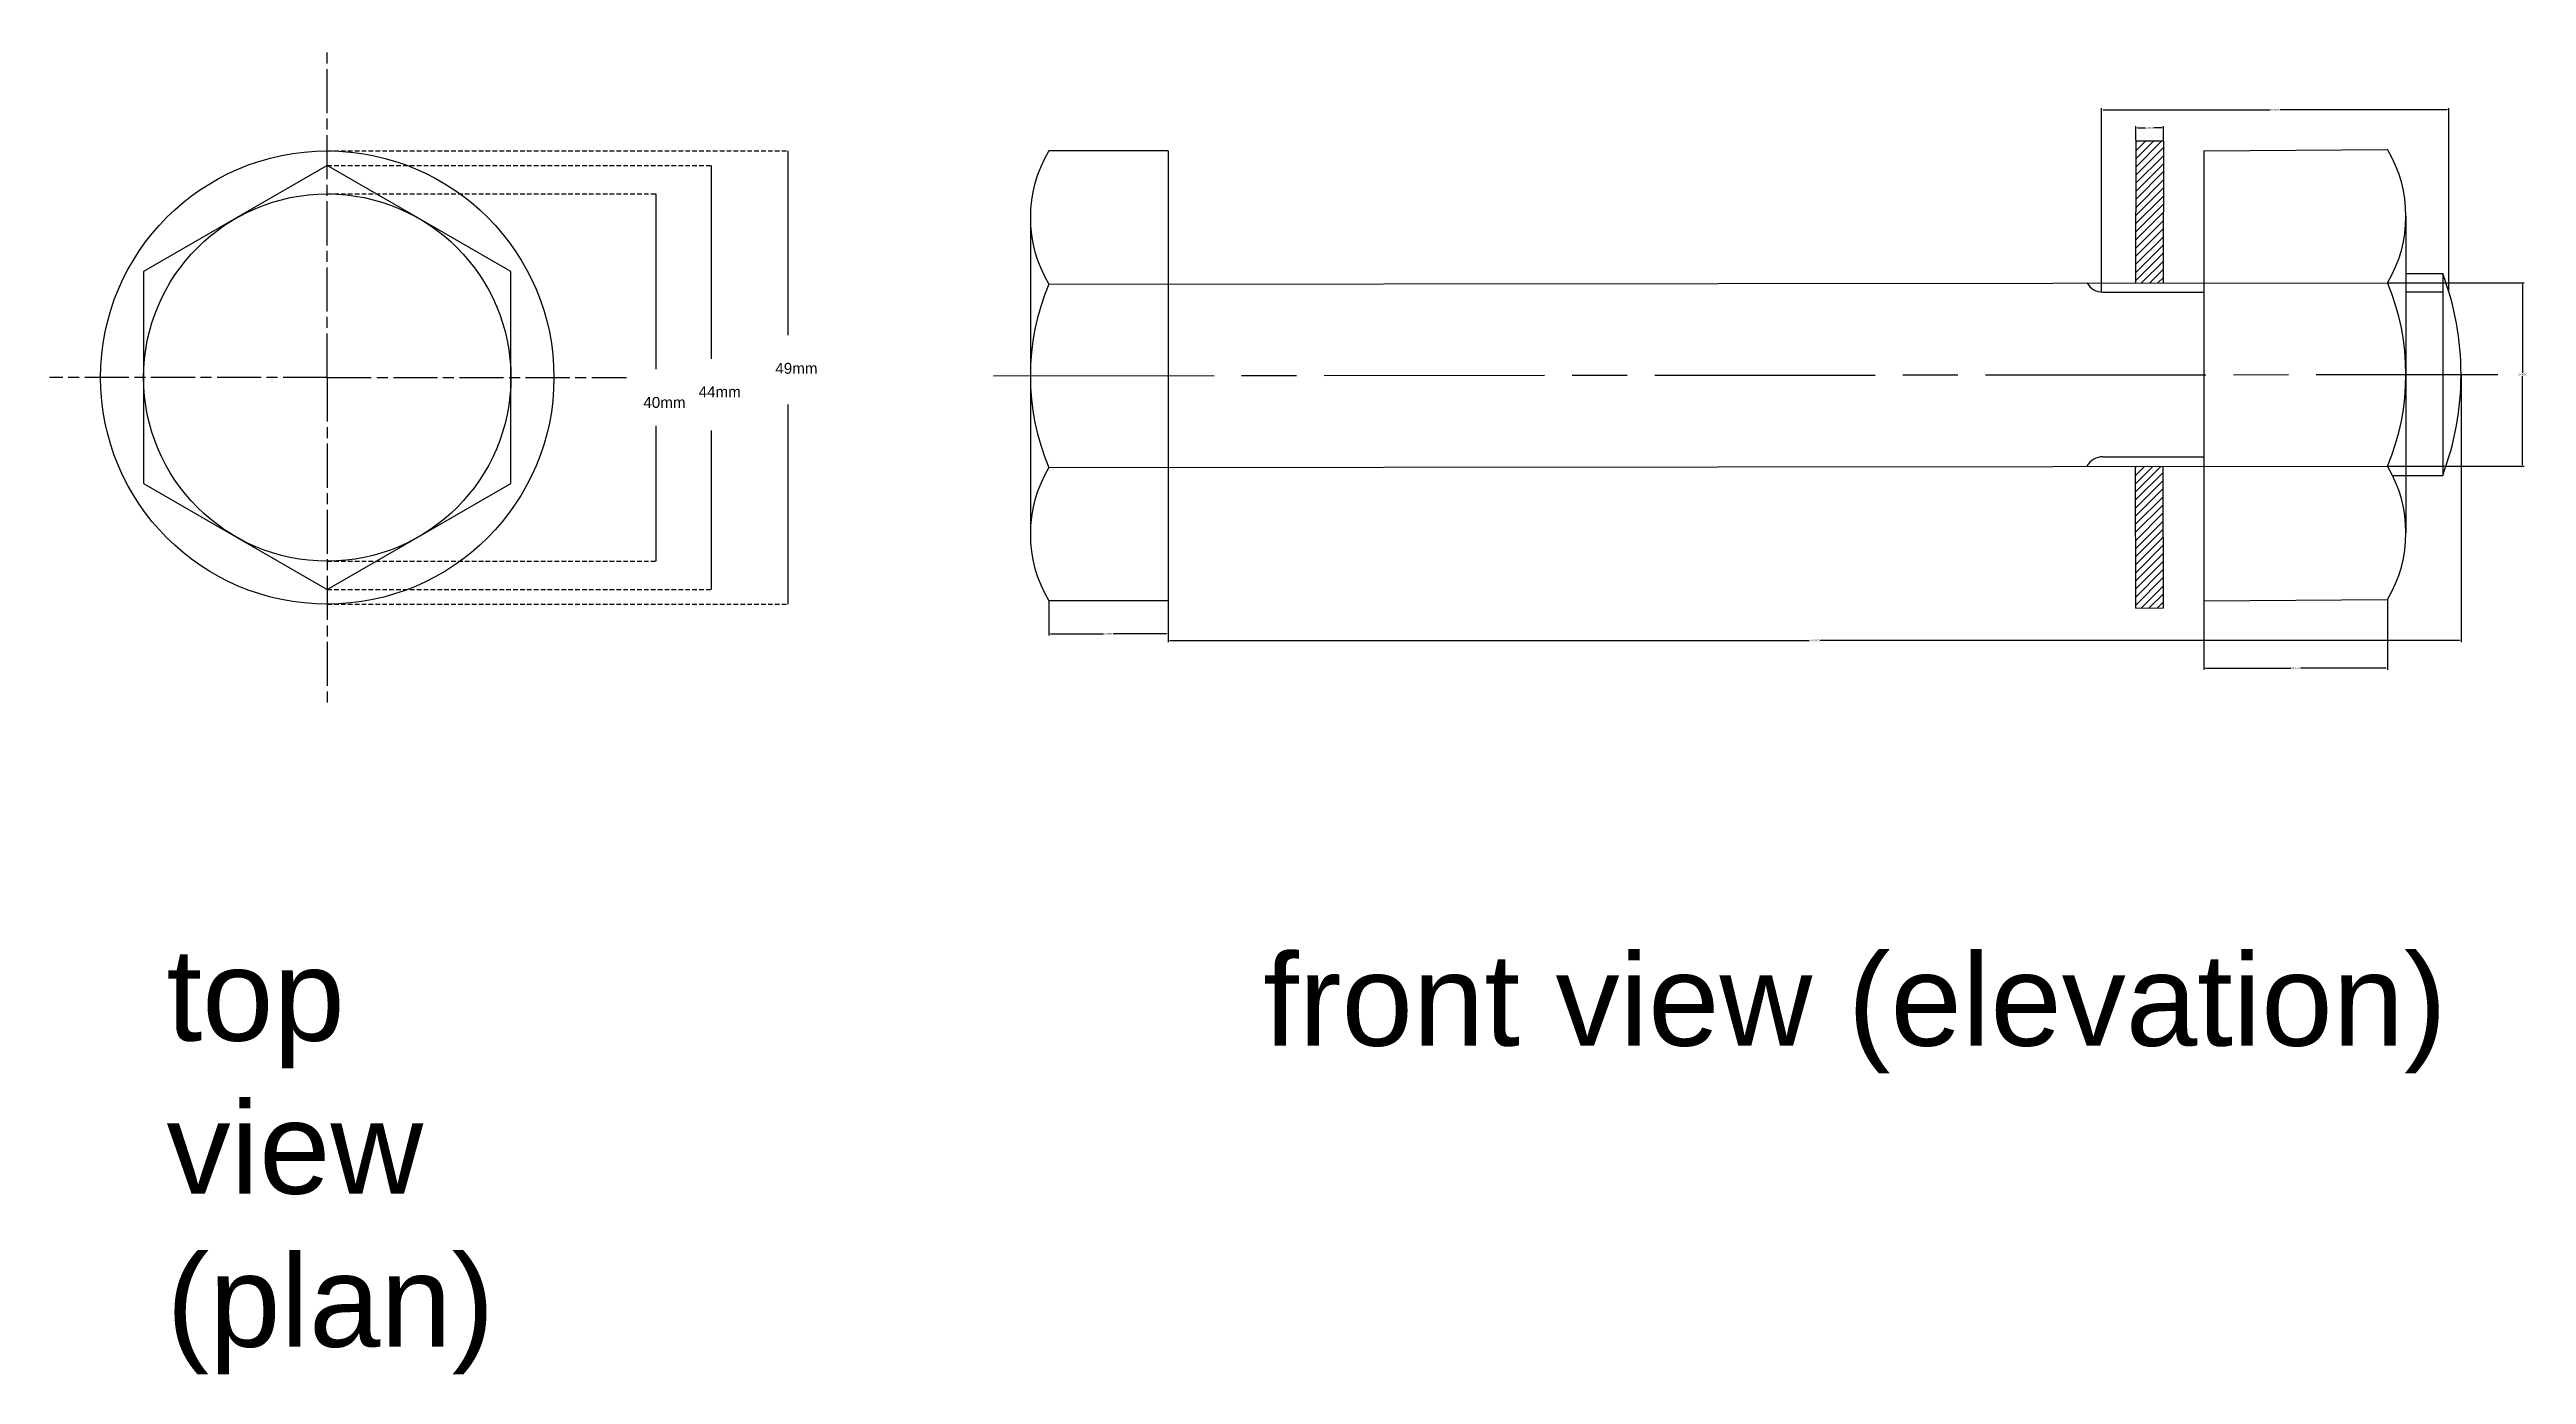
# Model space of a CAD drawing. Header units: millimetres. Extents: x 12 to 281, y -106 to 38.
import ezdxf

# ---------------------------------------------------------------- set-up
doc = ezdxf.new("R2010")
doc.units = ezdxf.units.MM
doc.header["$MEASUREMENT"] = 0
doc.linetypes.add('ACAD_ISO08W100', pattern=[36, 24, -3, 6, -3])
doc.linetypes.add('HIDDENX2', pattern=[0.75, 0.5, -0.25])
doc.styles.get("Standard").update_dxf_attribs({"font": 'arial.ttf'})
doc.dimstyles.get("Standard").update_dxf_attribs({"dimtxt": 0.18, "dimasz": 0.18, "dimexe": 0.18, "dimexo": 0.0625, "dimgap": 0.09, "dimtad": 0, "dimtih": 1, "dimtoh": 1, "dimdec": 4, "dimzin": 0, "dimdsep": 46, "dimtxsty": 'Standard', "dimcen": 0.09, "dimadec": 0, "dimazin": 0, "dimtfac": 1, "dimtdec": 4, "dimtofl": 0, "dimtmove": 0, "dimatfit": 3, "dimfxl": 1, "dimtolj": 1, "dimtzin": 0, "dimarcsym": 0})

# ---------------------------------------------------------------- blocks, each defined once
blk = doc.blocks.new('*D3')
at = {"color": 0, "linetype": 'Continuous', "lineweight": -2, "transparency": 16777216}
for p, q in [((238.91, 28.25), (238.91, 29.82)), ((241.91, 28.24), (241.91, 29.82)), ((239.09, 29.64), (239.95, 29.64)), ((241.73, 29.64), (240.88, 29.64))]:
    blk.add_line(p, q, dxfattribs=at)
at = {"color": 0, "linetype": 'Continuous', "transparency": 16777216}
for points in [[(239.09, 29.67), (239.09, 29.61), (238.91, 29.64)], [(241.73, 29.67), (241.73, 29.61), (241.91, 29.64)]]:
    blk.add_solid(points, dxfattribs=at)
at = {"layer": 'Defpoints', "color": 0, "linetype": 'Continuous', "transparency": 16777216}
for p in [(238.91, 28.18), (241.91, 29.64), (241.91, 28.18)]:
    blk.add_point(p, dxfattribs=at)
at = {"color": 0, "linetype": 'Continuous', "transparency": 16777216, "insert": (240.41, 29.64), "char_height": 0.18, "attachment_point": 5}
blk.add_mtext('\\A1;3.0000', dxfattribs=at)
blk = doc.blocks.new('*D4')
at = {"color": 0, "linetype": 'Continuous', "lineweight": -2, "transparency": 16777216}
for p, q in [((235.18, 11.8), (235.18, 31.76)), ((235.36, 31.58), (253.55, 31.58)), ((272.8, 31.58), (254.62, 31.58)), ((272.98, 11.88), (272.98, 31.76))]:
    blk.add_line(p, q, dxfattribs=at)
at = {"color": 0, "linetype": 'Continuous', "transparency": 16777216}
for points in [[(235.36, 31.61), (235.36, 31.55), (235.18, 31.58)], [(272.8, 31.61), (272.8, 31.55), (272.98, 31.58)]]:
    blk.add_solid(points, dxfattribs=at)
at = {"layer": 'Defpoints', "color": 0, "linetype": 'Continuous', "transparency": 16777216}
for p in [(272.98, 31.58), (235.18, 11.74), (272.98, 11.82)]:
    blk.add_point(p, dxfattribs=at)
at = {"color": 0, "linetype": 'Continuous', "transparency": 16777216, "insert": (254.08, 31.58), "char_height": 0.18, "attachment_point": 5}
blk.add_mtext('\\A1;37.8048', dxfattribs=at)
blk = doc.blocks.new('*D5')
at = {"color": 0, "linetype": 'Continuous', "lineweight": -2, "transparency": 16777216}
for p, q in [((266.39, 12.76), (281.18, 12.76)), ((281, 12.58), (281, 2.94)), ((281, -7.06), (281, 2.58)), ((266.39, -7.24), (281.18, -7.24))]:
    blk.add_line(p, q, dxfattribs=at)
at = {"color": 0, "linetype": 'Continuous', "transparency": 16777216}
for points in [[(280.97, 12.58), (281.03, 12.58), (281, 12.76)], [(280.97, -7.06), (281.03, -7.06), (281, -7.24)]]:
    blk.add_solid(points, dxfattribs=at)
at = {"layer": 'Defpoints', "color": 0, "linetype": 'Continuous', "transparency": 16777216}
for p in [(266.32, 12.76), (266.32, -7.24), (281, -7.24)]:
    blk.add_point(p, dxfattribs=at)
at = {"color": 0, "linetype": 'Continuous', "transparency": 16777216, "insert": (281, 2.76), "char_height": 0.18, "attachment_point": 5}
blk.add_mtext('\\A1;20.0000', dxfattribs=at)
blk = doc.blocks.new('*D6')
at = {"color": 0, "linetype": 'Continuous', "lineweight": -2, "transparency": 16777216}
for p, q in [((246.31, -21.94), (246.31, -29.39)), ((266.32, -21.8), (266.32, -29.39)), ((246.49, -29.21), (255.8, -29.21)), ((266.14, -29.21), (256.84, -29.21))]:
    blk.add_line(p, q, dxfattribs=at)
at = {"color": 0, "linetype": 'Continuous', "transparency": 16777216}
for points in [[(246.49, -29.18), (246.49, -29.24), (246.31, -29.21)], [(266.14, -29.18), (266.14, -29.24), (266.32, -29.21)]]:
    blk.add_solid(points, dxfattribs=at)
at = {"layer": 'Defpoints', "color": 0, "linetype": 'Continuous', "transparency": 16777216}
for p in [(246.31, -21.88), (266.32, -21.74), (266.32, -29.21)]:
    blk.add_point(p, dxfattribs=at)
at = {"color": 0, "linetype": 'Continuous', "transparency": 16777216, "insert": (256.32, -29.21), "char_height": 0.18, "attachment_point": 5}
blk.add_mtext('\\A1;20.0131', dxfattribs=at)
blk = doc.blocks.new('*D7')
at = {"color": 0, "linetype": 'Continuous', "lineweight": -2, "transparency": 16777216}
for p, q in [((120.53, -21.94), (120.53, -25.67)), ((133.53, -21.94), (133.53, -25.67)), ((120.71, -25.49), (126.51, -25.49)), ((133.35, -25.49), (127.56, -25.49))]:
    blk.add_line(p, q, dxfattribs=at)
at = {"color": 0, "linetype": 'Continuous', "transparency": 16777216}
for points in [[(120.71, -25.46), (120.71, -25.52), (120.53, -25.49)], [(133.35, -25.46), (133.35, -25.52), (133.53, -25.49)]]:
    blk.add_solid(points, dxfattribs=at)
at = {"layer": 'Defpoints', "color": 0, "linetype": 'Continuous', "transparency": 16777216}
for p in [(120.53, -21.88), (133.53, -21.88), (133.53, -25.49)]:
    blk.add_point(p, dxfattribs=at)
at = {"color": 0, "linetype": 'Continuous', "transparency": 16777216, "insert": (127.03, -25.49), "char_height": 0.18, "attachment_point": 5}
blk.add_mtext('\\A1;13.0000', dxfattribs=at)
blk = doc.blocks.new('*D8')
at = {"color": 0, "linetype": 'Continuous', "lineweight": -2, "transparency": 16777216}
for p, q in [((274.32, 2.71), (274.32, -26.4)), ((133.53, 2.56), (133.53, -26.4)), ((133.71, -26.22), (203.33, -26.22)), ((274.14, -26.22), (204.52, -26.22))]:
    blk.add_line(p, q, dxfattribs=at)
at = {"color": 0, "linetype": 'Continuous', "transparency": 16777216}
for points in [[(133.71, -26.19), (133.71, -26.25), (133.53, -26.22)], [(274.14, -26.19), (274.14, -26.25), (274.32, -26.22)]]:
    blk.add_solid(points, dxfattribs=at)
at = {"layer": 'Defpoints', "color": 0, "linetype": 'Continuous', "transparency": 16777216}
for p in [(274.32, 2.77), (133.53, 2.62), (274.32, -26.22)]:
    blk.add_point(p, dxfattribs=at)
at = {"color": 0, "linetype": 'Continuous', "transparency": 16777216, "insert": (203.93, -26.22), "char_height": 0.18, "attachment_point": 5}
blk.add_mtext('\\A1;140.7920', dxfattribs=at)

msp = doc.modelspace()

# ---------------------------------------------------------------- hatches: boundary and pattern name
at = {"linetype": 'Continuous'}
h = msp.add_hatch(dxfattribs=at)
h.set_pattern_fill('ANSI31', color=256, scale=5)
h.set_pattern_definition([(45, (-21.57106, 0), (-0.4419417, 0.4419417), [])])
h.paths.add_polyline_path([(238.8731, 12.73591), (241.87312, 12.73887), (241.91358, 28.17643), (238.91359, 28.18429)])
h.paths.add_polyline_path([(241.8732, -7.26113), (238.8732, -7.26409), (238.91359, -22.67404), (241.91358, -22.66618)])

# ---------------------------------------------------------------- linework, layer by layer
at = {"linetype": 'ACAD_ISO08W100', "ltscale": 0.2}
for q in [(41.96965, 38.16194), (11.72988, 2.43258), (41.96965, -33.29678), (74.57312, 2.43258)]:
    msp.add_line((41.96965, 2.43258), q, dxfattribs=at)
at = {"linetype": 'HIDDENX2'}
for p, q in [((41.96965, 27.1192), (92.13529, 27.1192)), ((41.96965, 25.52659), (83.7831, 25.52659)), ((41.96965, 22.43258), (77.76299, 22.43258)), ((41.96965, -17.56742), (77.76299, -17.56742)), ((41.96965, -20.66143), (83.7831, -20.66143)), ((41.96965, -22.25404), (92.13529, -22.25404))]:
    msp.add_line(p, q, dxfattribs=at)
for p, q in [((92.13529, 27.1192), (92.13529, 7.04549)), ((83.7831, 25.52659), (83.7831, 4.4839)), ((77.76299, 22.43258), (77.76299, 3.33119)), ((92.13529, -0.51118), (92.13529, -22.25404)), ((77.76299, -2.81661), (77.76299, -17.56742)), ((83.7831, -3.32892), (83.7831, -20.66143))]:
    msp.add_line(p, q)
at = {"linetype": 'Continuous'}
for p, q in [((133.53233, 27.1192), (120.53233, 27.1192)), ((133.53233, 27.1192), (133.53233, -21.8808)), ((238.91359, 28.18429), (238.87312, 12.74227)), ((241.91358, 28.17643), (238.91359, 28.18429)), ((241.91358, 28.17643), (241.87311, 12.73441)), ((246.3113, 27.1192), (266.32437, 27.26299)), ((246.3113, 27.1192), (246.3113, -21.8808)), ((118.53233, 19.8692), (118.53233, 12.6192)), ((268.32437, 20.01299), (268.32437, 12.76299)), ((268.32437, 13.7648), (272.32437, 13.76842)), ((272.32437, 13.76842), (272.32437, -8.23158)), ((118.53233, 12.6192), (118.53233, -7.3808)), ((120.53233, 12.6192), (266.32437, 12.76299)), ((235.32618, 11.73492), (246.3113, 11.74486)), ((268.32437, 12.76299), (268.32437, -7.23701)), ((268.32437, 11.7648), (272.32437, 11.76842)), ((118.53233, -7.3808), (118.53233, -14.6308)), ((120.53233, -7.3808), (266.32437, -7.23701)), ((235.32618, -6.19834), (246.3113, -6.20829)), ((238.91359, -22.67404), (238.87312, -7.23202)), ((241.91358, -22.66618), (241.87311, -7.22416)), ((268.32437, -7.23701), (268.32437, -14.48701)), ((266.86793, -8.23652), (272.32437, -8.23158)), ((133.53233, -21.8808), (120.53233, -21.8808)), ((238.91359, -22.67404), (241.91358, -22.66618)), ((246.3113, -21.8808), (266.32437, -21.73701))]:
    msp.add_line(p, q, dxfattribs=at)
at = {"linetype": 'ACAD_ISO08W100'}
msp.add_line((114.53233, 2.61566), (278.32437, 2.77182), dxfattribs=at)
msp.add_lwpolyline([(61.96965, 13.97958), (41.96965, 25.52659), (21.96965, 13.97958), (21.96965, -9.11443), (41.96965, -20.66143), (61.96965, -9.11443)], close=True)
for radius in [24.68662, 20]:
    msp.add_circle((41.96965, 2.43258), radius)
at = {"linetype": 'Continuous'}
for centre, radius, start, end in [((132.67296, 19.8692), 14.14062, 149.1556774, 210.8443226), ((254.18374, 20.01299), 14.14062, 329.1556774, 30.8443226), ((243.07436, 2.76842), 31.25, 339.3903078, 20.6096922), ((144.53233, 2.6192), 26, 157.3801351, 202.6198649), ((235.32437, 13.73492), 2, 210.0518826, 270.0518826), ((242.32437, 2.76299), 26, 337.3801351, 22.6198649), ((132.67296, -14.6308), 14.14062, 149.1556774, 210.8443226), ((235.32437, -8.19834), 2, 89.9481174, 149.9481174), ((254.18374, -14.48701), 14.14062, 329.1556774, 30.8443226)]:
    msp.add_arc(centre, radius, start, end, dxfattribs=at)

# ---------------------------------------------------------------- texts
at = {"char_height": 1.18435, "attachment_point": 1}
for s, insert in [(' 49mm', (90.29951, 4.02855)), (' 40mm', (75.92721, 0.31425)), (' 44mm', (81.94731, 1.46696))]:
    msp.add_mtext_dynamic_manual_height_columns(s, width=28.8563435, gutter_width=5.92175, heights=[0], dxfattribs=dict(at, insert=insert))
at = {"linetype": 'Continuous', "attachment_point": 1}
for s, width, gutter_width, insert, char_height in [('{\\H374.95769x;\\Ptop view (plan) }', 9.6658246, 0.13335, (24.46556, -43.13566), 0.0266697), ('front view (elevation)', 124.3195223, 1, (143.8916, -60.3541), 10)]:
    msp.add_mtext_dynamic_manual_height_columns(s, width=width, gutter_width=gutter_width, heights=[0], dxfattribs=dict(at, insert=insert, char_height=char_height))

# ---------------------------------------------------------------- dimensions: what is measured, and where the dimension line sits
at = {"linetype": 'Continuous'}
for base, p1, p2, picture, middle in [((272.98461, 31.58015), (235.17978, 11.74015), (272.98461, 11.82048), '*D4', (254.08219, 31.58015)), ((241.91358, 29.63839), (238.91359, 28.18429), (241.91358, 28.17643), '*D3', (240.41358, 29.63839)), ((274.32437, -26.21574), (133.53233, 2.6192), (274.32437, 2.76801), '*D8', (203.92835, -26.21574)), ((133.53233, -25.49227), (120.53233, -21.8808), (133.53233, -21.8808), '*D7', (127.03233, -25.49227)), ((266.32437, -29.20896), (246.3113, -21.8808), (266.32437, -21.73701), '*D6', (256.31783, -29.20896))]:
    dim = msp.add_linear_dim(base=base, p1=p1, p2=p2, dimstyle='Standard', dxfattribs=at)
    dim.commit()
    dim.dimension.update_dxf_attribs({"geometry": picture, "text_midpoint": middle})
dim = msp.add_linear_dim(base=(281.00322, -7.23701), p1=(266.32437, 12.76299), p2=(266.32437, -7.23701), angle=90, dimstyle='Standard', dxfattribs=at)
dim.commit()
dim.dimension.update_dxf_attribs({"geometry": '*D5', "text_midpoint": (281.00322, 2.76299)})

doc.saveas('drawing.dxf')
